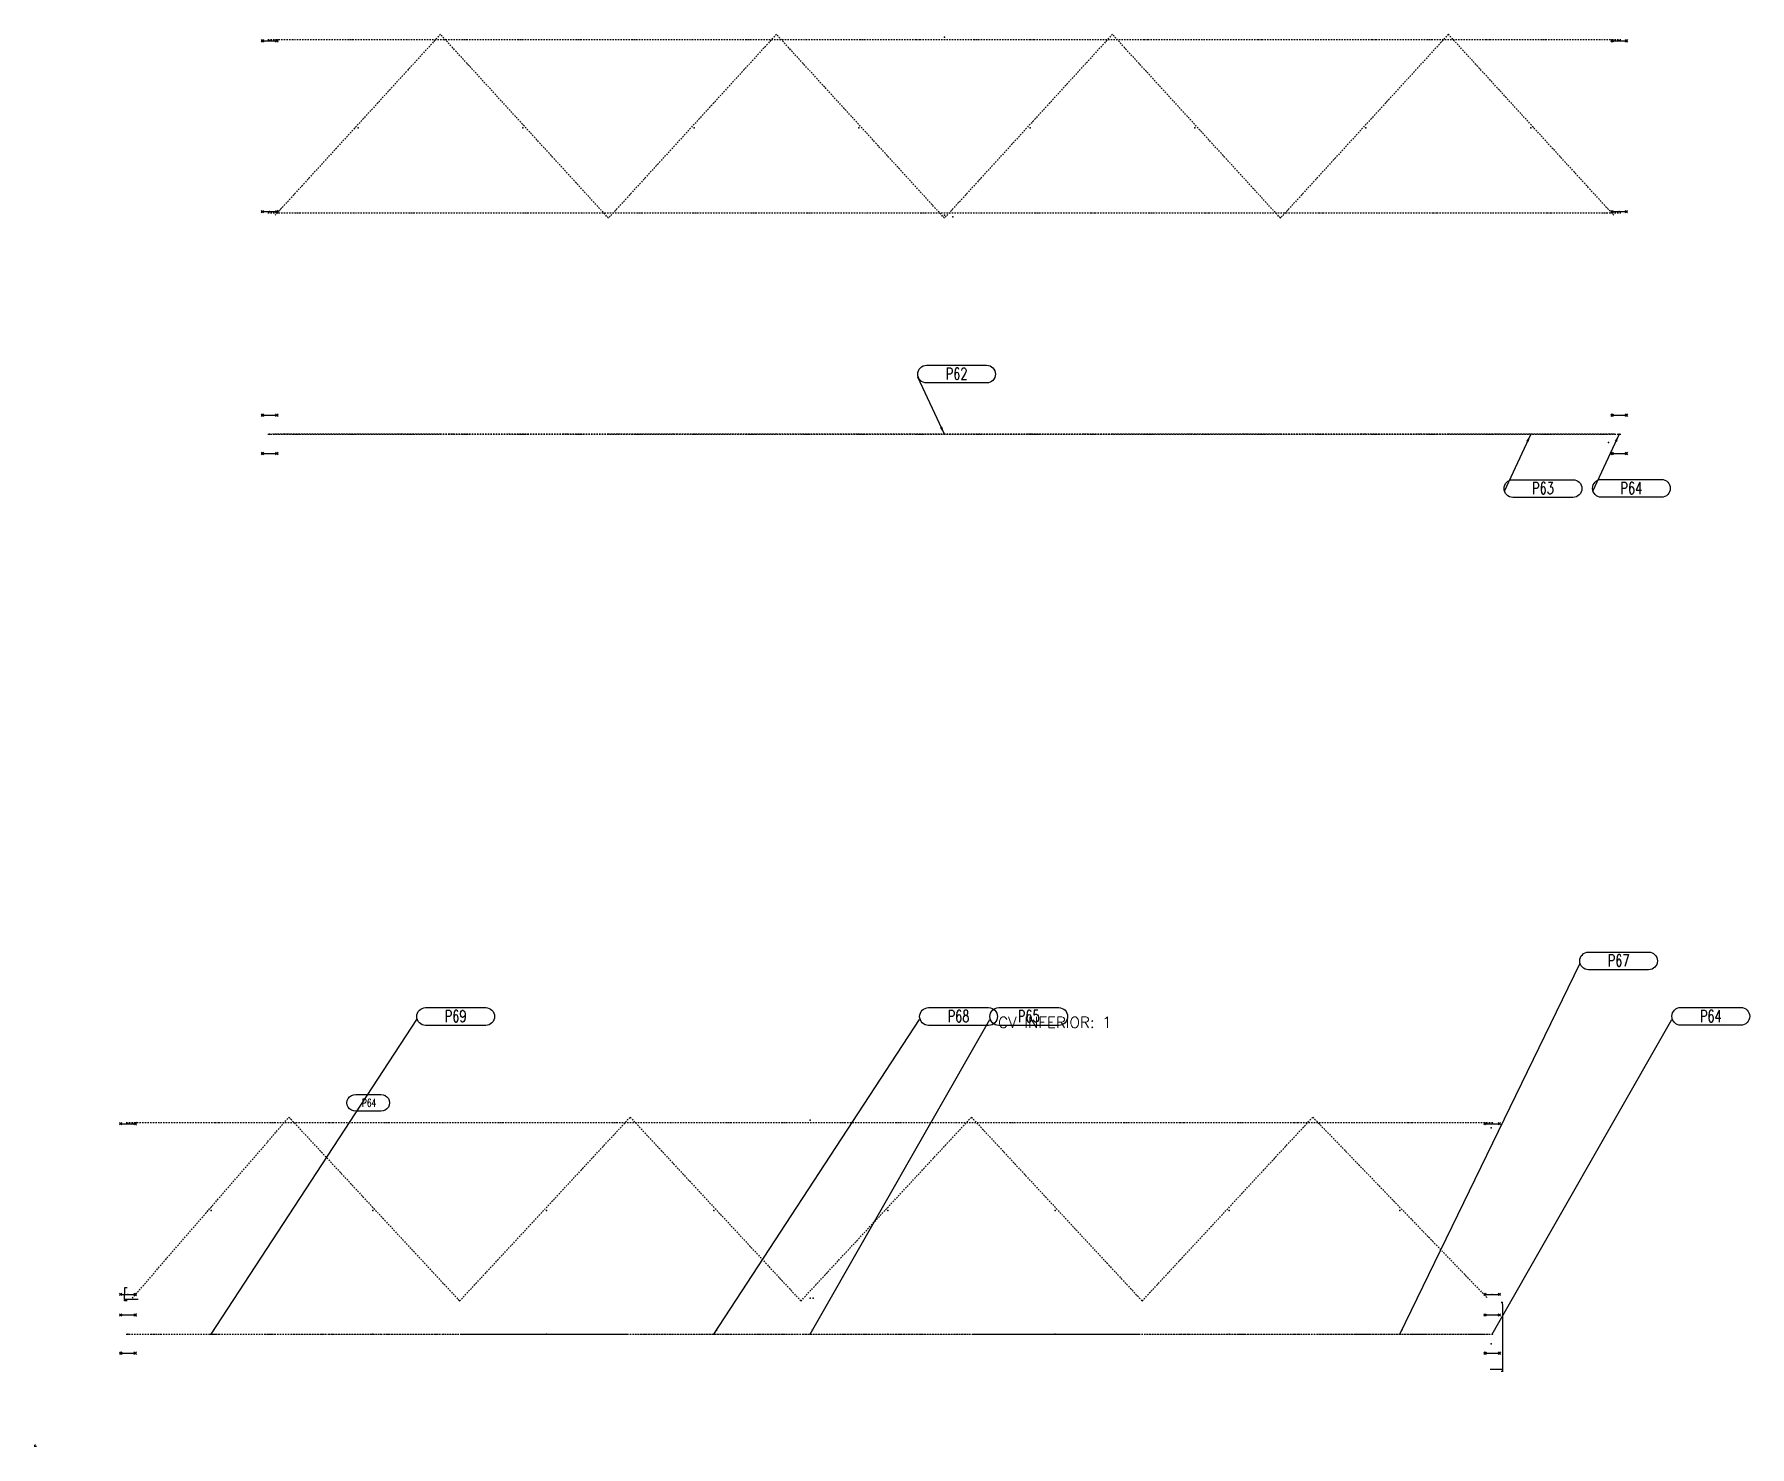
# Model space of a CAD drawing. Extents: x 3158 to 17383, y 1157 to 15497.
# Drawn here: x 3717 to 10252, y 10119 to 15497 of the extents above; entities that cross this region are included whole.
import ezdxf
from ezdxf.enums import TextEntityAlignment as Align

# ---------------------------------------------------------------- set-up
doc = ezdxf.new("R2010")
doc.units = 0
doc.header["$LTSCALE"] = 10
doc.header["$MEASUREMENT"] = 0
doc.linetypes.add('DASHDOT', pattern=[1, 0.5, -0.25, 0, -0.25])
doc.linetypes.add('HIDDEN', pattern=[0.375, 0.25, -0.125])
doc.layers.get('0').update_dxf_attribs({"linetype": 'CONTINUOUS'})
doc.layers.get('Defpoints').update_dxf_attribs({"linetype": 'CONTINUOUS'})
for name, color, linetype in [('A', 2, 'DASHDOT'), ('FORIR', 4, 'CONTINUOUS'), ('G', 3, 'CONTINUOUS'), ('POS_BOX', 6, 'CONTINUOUS'), ('TR', 6, 'HIDDEN'), ('TXT1', 7, 'CONTINUOUS')]:
    doc.layers.add(name, color=color, linetype=linetype)
doc.styles.add('1', font='romans', dxfattribs={"width": 0.7, "height": 2.8})
doc.styles.add('M', font='ROMAND', dxfattribs={"height": 5})
doc.styles.add('POS', font='ROMANS', dxfattribs={"width": 0.7})
doc.styles.add('ROMANS', font='romans.shx', dxfattribs={"width": 0.7})
doc.dimstyles.new('1-10', dxfattribs={"dimscale": 10, "dimtxt": 2, "dimasz": 2, "dimexe": 2, "dimexo": 2, "dimgap": 1, "dimtad": 1, "dimdec": 0, "dimzin": 0, "dimdsep": 46, "dimtxsty": 'ROMANS', "dimblk": 'OBLIQUE', "dimcen": 0, "dimdle": 2, "dimclrd": 1, "dimclre": 1, "dimclrt": 4, "dimadec": 0, "dimazin": 0, "dimtfac": 1, "dimtdec": 0, "dimtofl": 0, "dimtmove": 0, "dimatfit": 3, "dimfxl": 1, "dimtfill": 1, "dimtolj": 1, "dimtzin": 0, "dimarcsym": 0})
doc.dimstyles.new('1-15', dxfattribs={"dimscale": 15, "dimtxt": 2, "dimasz": 2, "dimexe": 2, "dimexo": 2, "dimgap": 1, "dimtad": 1, "dimdec": 0, "dimzin": 0, "dimdsep": 46, "dimtxsty": 'ROMANS', "dimblk": 'OBLIQUE', "dimcen": 0, "dimdle": 2, "dimclrd": 1, "dimclre": 1, "dimclrt": 4, "dimadec": 0, "dimazin": 0, "dimtfac": 1, "dimtdec": 0, "dimtofl": 0, "dimtmove": 0, "dimatfit": 3, "dimfxl": 1, "dimtfill": 1, "dimtolj": 1, "dimtzin": 0, "dimarcsym": 0})
doc.dimstyles.get("Standard").update_dxf_attribs({"dimtxt": 0.18, "dimasz": 0.18, "dimexe": 0.18, "dimexo": 0.0625, "dimgap": 0.09, "dimtad": 0, "dimtih": 1, "dimtoh": 1, "dimdec": 4, "dimzin": 0, "dimdsep": 46, "dimtxsty": 'Standard', "dimcen": 0.09, "dimadec": 0, "dimazin": 0, "dimtfac": 1, "dimtdec": 4, "dimtofl": 0, "dimtmove": 0, "dimatfit": 3, "dimfxl": 1, "dimtolj": 1, "dimtzin": 0, "dimarcsym": 0})

msp = doc.modelspace()

# ---------------------------------------------------------------- texts
at = {"layer": 'TXT1', "color": 7, "style": '1'}
msp.add_text('CV INFERIOR: 1', height=42, dxfattribs=at).set_placement((7388.79671, 11713.61639))

# ---------------------------------------------------------------- blocks, each defined once
blk = doc.blocks.new('MS')
at = {"color": 6}
for p, q in [((-4.7, 22.8), (4.7, 32.1)), ((-4.7, 32.1), (4.7, 22.8)), ((-4.7, -22.8), (4.7, -32.1)), ((-4.7, -32.1), (4.7, -22.8))]:
    blk.add_line(p, q, dxfattribs=at)
at = {"color": 3}
blk.add_line((0, -32.1), (0, 32.1), dxfattribs=at)
at = {"flags": 1}
for tag, p, height in [('DIAM', (0, 0), 8.01), ('AVAN', (1.3, -18.2), 5.26), ('TOLE', (1.3, -9.7), 5.26), ('DIET', (1.3, -24.6), 5.26)]:
    blk.add_attdef(tag, p, '', height=height, dxfattribs=at)
blk = doc.blocks.new('P8_PRO')
at = {"layer": 'POS_BOX'}
blk.add_lwpolyline([(17.5, 3.01, -1), (17.5, -1.49), (2.25, -1.49, -1), (2.25, 3.01), (17.5, 3.01)], format="xyb", dxfattribs=at)
at = {"style": 'POS', "width": 0.7}
blk.add_attdef('POS_PEZ', text='', height=3, dxfattribs=at).set_placement((9.88, -0.64), align=Align.CENTER)
at = {"style": 'POS', "width": 0.7, "flags": 1}
for tag, p in [('QTA_PEZ', (0, -2.59)), ('SUN_LIS', (0, -3.56)), ('COD_PEZ', (0, -4.5)), ('MAR_PEZ', (0, -2.13)), ('PUN_LIS', (0, -3.1)), ('MCL_PEZ', (0, -4.04)), ('DIM_PRO', (0, -5))]:
    blk.add_attdef(tag, p, '', height=0.3, dxfattribs=at)
blk = doc.blocks.new('_OBLIQUE')
at = {"color": 0, "linetype": 'ByBlock'}
blk.add_line((-0.5, -0.5), (0.5, 0.5), dxfattribs=at)
blk = doc.blocks.new('P8_LAM')
at = {"layer": 'POS_BOX'}
blk.add_lwpolyline([(17.5, 3.06, -1), (17.5, -1.44), (2.25, -1.44, -1), (2.25, 3.06), (17.5, 3.06)], format="xyb", dxfattribs=at)
at = {"style": 'POS', "width": 0.7}
blk.add_attdef('POS_PEZ', text='', height=3, dxfattribs=at).set_placement((9.88, -0.64), align=Align.CENTER)
at = {"style": 'POS', "width": 0.7, "flags": 1}
for tag, p in [('QTA_PEZ', (0, -2.58)), ('SUN_LIS', (0, -3.56)), ('COD_PEZ', (0, -4.51)), ('MAR_PEZ', (0, -2.12)), ('PUN_LIS', (0, -3.1)), ('MCL_PEZ', (0, -4.05)), ('DIM_PRO', (0, -5.06))]:
    blk.add_attdef(tag, p, '', height=0.3, dxfattribs=at)
blk = doc.blocks.new('3D_INFOPOS')
blk.add_point((0, 0))
at = {"layer": 'FORIR', "flags": 1}
blk.add_attdef('POS_PEZ', (7.6, -4.3), '', height=5.26, dxfattribs=at)
blk = doc.blocks.new('3D_INFOM')
blk.add_point((0, 0))
at = {"layer": 'FORIR', "flags": 1}
blk.add_attdef('MARK', (7.55, -4.31), '', height=5.26, dxfattribs=at)
blk = doc.blocks.new('*D25')
at = {"layer": 'Defpoints', "color": 0, "transparency": 16777216}
for p in [(4060.3, 10679.3), (4070.3, 10673.6), (4112.1, 10679.3)]:
    blk.add_point(p, dxfattribs=at)
at = {"layer": 'TXT1', "color": 0, "lineweight": -2, "transparency": 16777216}
for p, q in [((4112, 10679.3), (4060.2, 10679.3)), ((4070.3, 10673.6), (4060.2, 10673.6)), ((4060.3, 10679.1), (4060.3, 10676.6)), ((4060.3, 10673.8), (4060.3, 10676.3))]:
    blk.add_line(p, q, dxfattribs=at)
at = {"layer": 'TXT1', "color": 0, "transparency": 16777216}
for points in [[(4060.3, 10679.1), (4060.4, 10679.1), (4060.3, 10679.3)], [(4060.3, 10673.8), (4060.4, 10673.8), (4060.3, 10673.6)]]:
    blk.add_solid(points, dxfattribs=at)
at = {"layer": 'TXT1', "color": 0, "transparency": 16777216, "insert": (4060.3, 10676.4), "char_height": 0.18, "attachment_point": 5}
blk.add_mtext('\\A1;5.6700', dxfattribs=at)
blk = doc.blocks.new('*D26')
at = {"layer": 'Defpoints', "color": 0, "transparency": 16777216}
for p in [(4060.3, 10723.6), (4070.3, 10723.6), (4112.1, 10679.3)]:
    blk.add_point(p, dxfattribs=at)
at = {"layer": 'TXT1', "color": 0, "lineweight": -2, "transparency": 16777216}
for p, q in [((4070.3, 10723.6), (4060.2, 10723.6)), ((4060.3, 10723.4), (4060.3, 10701.6)), ((4112, 10679.3), (4060.2, 10679.3)), ((4060.3, 10679.5), (4060.3, 10701.3))]:
    blk.add_line(p, q, dxfattribs=at)
at = {"layer": 'TXT1', "color": 0, "transparency": 16777216}
for points in [[(4060.3, 10723.4), (4060.4, 10723.4), (4060.3, 10723.6)], [(4060.3, 10679.5), (4060.4, 10679.5), (4060.3, 10679.3)]]:
    blk.add_solid(points, dxfattribs=at)
at = {"layer": 'TXT1', "color": 0, "transparency": 16777216, "insert": (4060.3, 10701.4), "char_height": 0.18, "attachment_point": 5}
blk.add_mtext('\\A1;44.3300', dxfattribs=at)
blk = doc.blocks.new('SIMB10A')
at = {"color": 4}
for p, q in [((-2, 0), (-9.2, 0)), ((-8.2, -1), (-8.2, 4.5))]:
    blk.add_line(p, q, dxfattribs=at)
at = {"color": 4, "const_width": 0.2}
for points in [[(-8.2, 4.5), (-9.6, 3.4)], [(-8.2, 4.5), (-6.8, 3.4)]]:
    blk.add_lwpolyline(points, dxfattribs=at)
at = {"color": 4, "style": 'M'}
blk.add_attdef('SEZ', text='', height=3, dxfattribs=at).set_placement((-6.7, 4.9), align=Align.CENTER)
blk = doc.blocks.new('tp_rip')
at = {"layer": 'POS_BOX'}
blk.add_line((0.06, 0), (0.06, 0), dxfattribs=at)
blk.add_lwpolyline([(8.66, 1.92, -1.07812), (8.66, -2.26), (2.32, -2.26, -1.07812), (2.32, 1.92), (8.66, 1.92)], format="xyb", dxfattribs=at)
at = {"style": 'POS', "width": 0.7}
blk.add_attdef('POS_PEZ', text='', height=2, dxfattribs=at).set_placement((5.7, -1.17), align=Align.CENTER)
blk = doc.blocks.new('SIMB08A')
at = {"color": 4}
for p, q in [((1, 8.2), (-4.5, 8.2)), ((0, 2), (0, 9.2))]:
    blk.add_line(p, q, dxfattribs=at)
at = {"color": 4, "const_width": 0.2}
for points in [[(-4.5, 8.2), (-3.4, 9.6)], [(-4.5, 8.2), (-3.4, 6.8)]]:
    blk.add_lwpolyline(points, dxfattribs=at)
at = {"color": 4, "style": 'M'}
blk.add_attdef('SEZ', text='', height=3, dxfattribs=at).set_placement((-2.9, 6.7), align=Align.RIGHT)
blk = doc.blocks.new('SIMB09A')
at = {"color": 4}
for p, q in [((1, -8.2), (-4.5, -8.2)), ((0, -2), (0, -9.2))]:
    blk.add_line(p, q, dxfattribs=at)
at = {"color": 4, "const_width": 0.2}
for points in [[(-4.5, -8.2), (-3.4, -6.8)], [(-4.5, -8.2), (-3.4, -9.6)]]:
    blk.add_lwpolyline(points, dxfattribs=at)
at = {"color": 4, "style": 'M'}
blk.add_attdef('SEZ', text='', height=3, dxfattribs=at).set_placement((-2.8, -9.7), align=Align.RIGHT)

# ---------------------------------------------------------------- dimensions: what is measured, and where the dimension line sits
at = {"layer": 'TXT1'}
for base, p1, p2, picture, middle in [((4060.34784, 10723.60644), (4112.06972, 10679.27644), (4070.34972, 10723.60644), '*D26', (4060.34784, 10701.44144)), ((4060.34784, 10679.27644), (4070.34972, 10673.60644), (4112.06972, 10679.27644), '*D25', (4060.34784, 10676.44144))]:
    dim = msp.add_linear_dim(base=base, p1=p1, p2=p2, angle=90, dimstyle='Standard', override={"dimscale": 1}, dxfattribs=at)
    dim.commit()
    dim.dimension.update_dxf_attribs({"geometry": picture, "text_midpoint": middle})

# ---------------------------------------------------------------- linework, layer by layer
for p, q in [((9309.68177, 10660.08155), (9309.68177, 10413.11561)), ((9309.68177, 10413.11561), (9263.4216, 10413.11561))]:
    msp.add_line(p, q)
at = {"layer": 'A'}
for p, q in [((5263.85802, 15497.27548), (4633.97952, 14808.34587)), ((5903.85802, 14797.27548), (5263.85802, 15497.27548)), ((6543.85802, 15497.27548), (5903.85802, 14797.27548)), ((7183.85802, 14797.27548), (6543.85802, 15497.27548)), ((7823.85802, 15497.27548), (7183.85802, 14797.27548)), ((8463.85802, 14797.27548), (7823.85802, 15497.27548)), ((9103.85802, 15497.27548), (8463.85802, 14797.27548)), ((9733.73649, 14808.3459), (9103.85802, 15497.27548)), ((4606.30801, 15477.27548), (9761.35803, 15477.27548)), ((4606.40801, 14817.27548), (9761.35803, 14817.27548)), ((4606.30801, 13974.02514), (9761.35803, 13974.02514)), ((4606.40801, 13974.02548), (9761.35803, 13974.02548)), ((5263.85055, 13974.02514), (4624.42294, 13974.02548)), ((5903.83445, 13974.02548), (5263.87988, 13974.02514)), ((6543.83613, 13974.02514), (5903.55267, 13974.02548)), ((7184.15119, 13974.02548), (6543.88662, 13974.02514)), ((7824.29819, 13974.02514), (7183.94216, 13974.02548)), ((8464.15119, 13974.02548), (7823.77797, 13974.02514)), ((9104.29819, 13974.02514), (8462.71945, 13974.02548)), ((9737.28623, 13974.02548), (9103.94552, 13974.02514)), ((4090.40264, 10684.80966), (4686.92631, 11373.76828)), ((4686.92631, 11373.76828), (5337.07284, 10673.61047)), ((5337.07284, 10673.61047), (5987.07284, 11373.61047)), ((5987.07284, 11373.61047), (6637.07284, 10673.61047)), ((6637.07284, 10673.61047), (7287.07284, 11373.61047)), ((7287.07284, 11373.61047), (7937.07284, 10673.61047)), ((7937.07284, 10673.61047), (8587.20452, 11373.75229)), ((8587.20452, 11373.75229), (9253.16349, 10684.26474)), ((4066.77283, 11353.61047), (9277.37285, 11353.61047)), ((4066.77283, 10547.57644), (9277.37285, 10547.57644)), ((4066.77283, 10547.5761), (9277.37285, 10547.5761)), ((4096.94835, 10547.57644), (4680.54735, 10547.57644)), ((4694.08411, 10547.57644), (5330.0616, 10547.57644)), ((5344.08411, 10547.57644), (5980.0616, 10547.57644)), ((6004.08411, 10547.57644), (6630.0616, 10547.57644)), ((6644.08411, 10547.57644), (7280.0616, 10547.57644)), ((7294.08411, 10547.57644), (7930.0616, 10547.57644)), ((7954.08411, 10547.57644), (8580.0616, 10547.57644)), ((8604.5795, 10547.57644), (9256.21621, 10547.57644))]:
    msp.add_line(p, q, dxfattribs=at)
for p in [(7215.48779, 14802.23077), (9713.88879, 13942.27547), (9267.37284, 11333.61047), (9267.37284, 10510.0761)]:
    msp.add_point(p, dxfattribs=at)
at = {"layer": 'G'}
for p in [(7215.48779, 14802.23077), (9713.88879, 13942.27547), (9267.37284, 11333.61047), (9267.37284, 10510.0761)]:
    msp.add_point(p, dxfattribs=at)
at = {"layer": 'TR'}
for p in [(7215.48779, 14802.23077), (9713.88879, 13942.27547), (9267.37284, 11333.61047), (9267.37284, 10510.0761)]:
    msp.add_point(p, dxfattribs=at)

# ---------------------------------------------------------------- block references
at = {"rotation": 270}
for p in [(4613.13302, 15472.27548), (9754.53302, 15472.27548), (4613.13302, 14822.27548), (9754.53302, 14822.27548), (4613.13302, 14046.87548), (9754.53302, 14046.87548), (4613.13302, 13901.17548), (9754.53302, 13901.17548), (4073.54784, 11348.61047), (9270.54784, 11348.61047), (4073.54784, 10698.61047), (9270.54784, 10698.61047), (4073.54784, 10620.42644), (9270.54784, 10620.42644), (4073.54784, 10474.72644), (9270.54784, 10474.72644)]:
    msp.add_blockref('MS', p, dxfattribs=at)
for name, p in [('3D_INFOPOS', (4613.13302, 15472.27548)), ('3D_INFOPOS', (7183.83302, 15486.11726)), ('3D_INFOPOS', (9754.53304, 15472.27548)), ('3D_INFOPOS', (4950.02226, 15141.63955)), ('3D_INFOPOS', (5577.69372, 15141.63959)), ('3D_INFOPOS', (6230.02229, 15141.63955)), ('3D_INFOPOS', (6857.69375, 15141.63959)), ('3D_INFOPOS', (7510.02227, 15141.63955)), ('3D_INFOPOS', (8137.69373, 15141.63959)), ('3D_INFOPOS', (8790.02228, 15141.63955)), ('3D_INFOPOS', (9417.69373, 15141.63959)), ('3D_INFOPOS', (4613.13306, 14822.27548)), ('3D_INFOPOS', (7183.88302, 14808.4337)), ('3D_INFOPOS', (9754.53313, 14822.27548)), ('3D_INFOPOS', (4613.13302, 13974.02549)), ('3D_INFOPOS', (4613.13306, 13974.02539)), ('3D_INFOPOS', (4950.02226, 13974.02536)), ('3D_INFOPOS', (5577.69372, 13974.02534)), ('3D_INFOPOS', (6230.02229, 13974.02529)), ('3D_INFOPOS', (6857.69375, 13974.02525)), ('3D_INFOPOS', (7183.83302, 13974.02514)), ('3D_INFOPOS', (7183.88302, 13974.02548)), ('3D_INFOPOS', (7510.02227, 13974.02534)), ('3D_INFOPOS', (8137.69373, 13974.0253)), ('3D_INFOPOS', (8790.02228, 13974.02531)), ('3D_INFOPOS', (9417.69373, 13974.02532)), ('3D_INFOPOS', (9754.53304, 13974.02542)), ('3D_INFOPOS', (9754.53313, 13974.02515)), ('3D_INFOPOS', (4073.54785, 11348.61047)), ('3D_INFOPOS', (6672.07284, 11362.45225)), ('3D_INFOPOS', (9270.54786, 11348.61047)), ('3D_INFOPOS', (4390.06225, 11018.14327)), ('3D_INFOPOS', (5005.95232, 11017.92709)), ('3D_INFOPOS', (5668.19334, 11017.92712)), ('3D_INFOPOS', (6305.95234, 11017.92709)), ('3D_INFOPOS', (6968.19343, 11017.92712)), ('3D_INFOPOS', (7605.95232, 11017.92709)), ('3D_INFOPOS', (8268.19337, 11017.92712)), ('3D_INFOPOS', (8919.39021, 11017.80785)), ('3D_INFOPOS', (4073.5479, 10698.61047)), ('3D_INFOPOS', (6672.07284, 10684.7687)), ('3D_INFOM', (6683.39454, 10684.17995)), ('3D_INFOPOS', (9270.54815, 10698.61048)), ('3D_INFOPOS', (4073.54785, 10547.57642)), ('3D_INFOPOS', (4073.5479, 10547.57634)), ('3D_INFOPOS', (4390.06225, 10547.57642)), ('3D_INFOPOS', (5005.95232, 10547.57642)), ('3D_INFOPOS', (5668.19334, 10547.57655)), ('3D_INFOPOS', (6305.95234, 10547.57639)), ('3D_INFOPOS', (6672.07284, 10547.57644)), ('3D_INFOM', (6672.07284, 10547.57644)), ('3D_INFOPOS', (6672.07284, 10547.57611)), ('3D_INFOPOS', (6968.19343, 10547.57639)), ('3D_INFOPOS', (7605.95232, 10547.57641)), ('3D_INFOPOS', (8268.19337, 10547.5765)), ('3D_INFOPOS', (8919.39021, 10547.57649)), ('3D_INFOPOS', (9270.54786, 10547.57641)), ('3D_INFOPOS', (9270.54815, 10547.57585))]:
    msp.add_blockref(name, p)
at = {"xscale": 15, "yscale": 15, "zscale": 15}
for p in [(7183.88302, 14808.4337), (7183.88302, 13974.02548)]:
    msp.add_blockref('3D_INFOM', p, dxfattribs=at)
ref = msp.add_blockref('P8_PRO', (7082.2979, 14191.87548), dxfattribs=dict(xscale=15, yscale=15, zscale=15))
ref.add_attrib('POS_PEZ', 'P62', dxfattribs={"height": 45, "style": 'POS', "width": 0.7}).set_placement((7230.45078, 14182.22282), align=Align.CENTER)
ref = msp.add_blockref('P8_PRO', (9316.10867, 13756.17548), dxfattribs=dict(xscale=15, yscale=15, zscale=15))
ref.add_attrib('POS_PEZ', 'P63', dxfattribs={"height": 45, "style": 'POS', "width": 0.7}).set_placement((9464.26156, 13746.52282), align=Align.CENTER)
ref = msp.add_blockref('P8_LAM', (9652.94795, 13756.17548), dxfattribs=dict(xscale=15, yscale=15, zscale=15))
ref.add_attrib('POS_PEZ', 'P64', dxfattribs={"height": 44.99712, "style": 'POS', "width": 0.7}).set_placement((9801.09135, 13746.52344), align=Align.CENTER)
ref = msp.add_blockref('P8_PRO', (9604.35418, 11957.20352), dxfattribs=dict(xscale=15, yscale=15, zscale=15))
ref.add_attrib('POS_PEZ', 'P67', dxfattribs={"height": 45, "style": 'POS', "width": 0.7}).set_placement((9752.50706, 11947.55086), align=Align.CENTER)
ref = msp.add_blockref('P8_PRO', (5173.74351, 11745.50352), dxfattribs=dict(xscale=15, yscale=15, zscale=15))
ref.add_attrib('POS_PEZ', 'P69', dxfattribs={"height": 45, "style": 'POS', "width": 0.7}).set_placement((5321.89639, 11735.85086), align=Align.CENTER)
ref = msp.add_blockref('P8_PRO', (7089.63359, 11745.50352), dxfattribs=dict(xscale=15, yscale=15, zscale=15))
ref.add_attrib('POS_PEZ', 'P68', dxfattribs={"height": 45, "style": 'POS', "width": 0.7}).set_placement((7237.78647, 11735.85086), align=Align.CENTER)
ref = msp.add_blockref('P8_PRO', (7357.03694, 11745.50352), dxfattribs=dict(xscale=15, yscale=15, zscale=15))
ref.add_attrib('POS_PEZ', 'P65', dxfattribs={"height": 45, "style": 'POS', "width": 0.7}).set_placement((7505.18983, 11735.85086), align=Align.CENTER)
ref = msp.add_blockref('P8_LAM', (9955.51182, 11745.50352), dxfattribs=dict(xscale=15, yscale=15, zscale=15))
ref.add_attrib('POS_PEZ', 'P64', dxfattribs={"height": 44.99712, "style": 'POS', "width": 0.7}).set_placement((10103.65522, 11735.85148), align=Align.CENTER)
msp.add_blockref('tp_rip', (4906.54637, 11430.85738), dxfattribs=at).add_auto_attribs({'POS_PEZ': 'P64'})
for name, p in [('SIMB08A', (9309.68177, 10660.08155)), ('SIMB09A', (9309.68177, 10413.11561)), ('SIMB10A', (3726.39328, 10119.7877))]:
    msp.add_blockref(name, p).add_auto_attribs({'SEZ': '1'})

msp.set_redraw_order([(e.dxf.handle, doc.entitydb.next_handle()) for e in msp.query("TEXT MTEXT ATTDEF DIMENSION ARC_DIMENSION")])  # texts and dimensions are drawn at this point

# ---------------------------------------------------------------- leaders
for points, dimstyle in [([(7183.88302, 13974.02548), (7082.2979, 14191.87548)], '1-15'), ([(9417.69373, 13974.02532), (9316.10867, 13756.17548)], '1-15'), ([(9754.53304, 13974.02542), (9652.94795, 13756.17548)], '1-15'), ([(8919.39021, 10547.57649), (9604.35418, 11957.20352)], '1-10'), ([(4390.06225, 10547.57642), (5173.74351, 11745.50352)], '1-10'), ([(6305.95234, 10547.57639), (7089.63359, 11745.50352)], '1-10'), ([(6672.07284, 10547.57611), (7357.03694, 11745.50352)], '1-10'), ([(9270.54786, 10547.57641), (9955.51182, 11745.50352)], '1-10')]:
    msp.add_leader(points, dimstyle=dimstyle)

doc.saveas('drawing.dxf')
